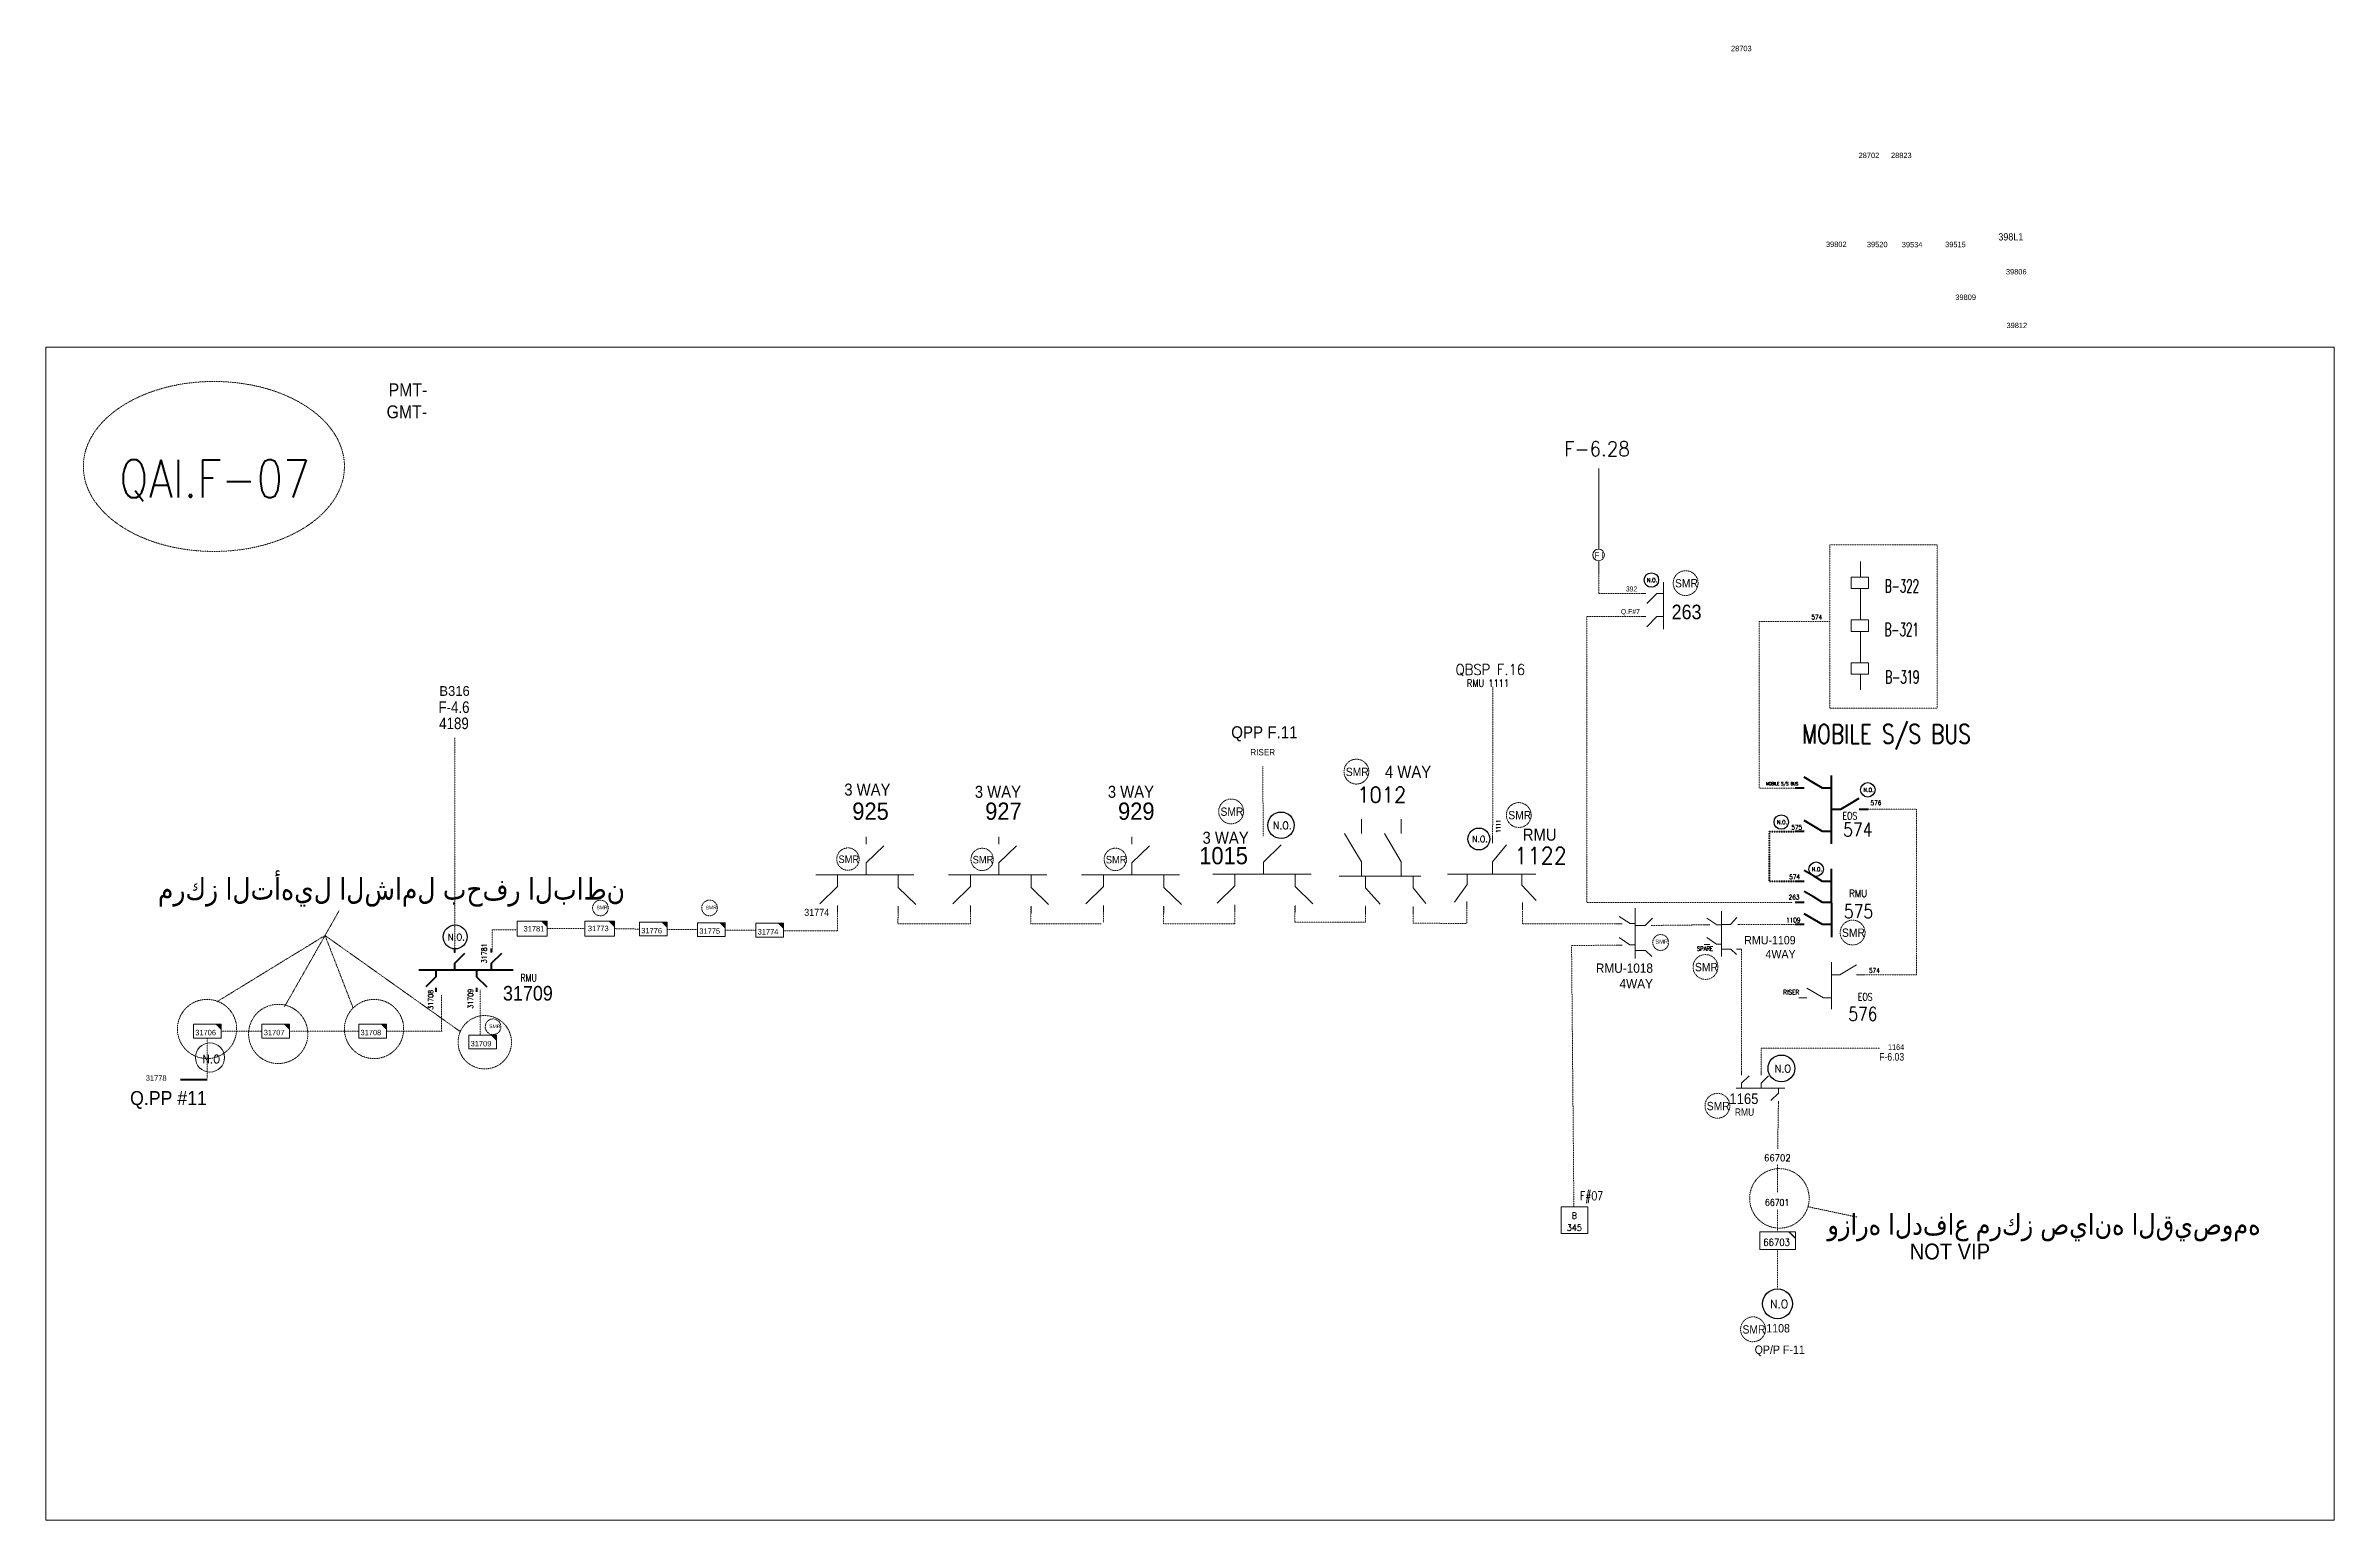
# Model space of a CAD drawing. Header units: metres. Extents: x 65984 to 144644, y -19036 to 23726.
# Drawn here: x 93809 to 95378, y 7118 to 8129 of the extents above; entities that cross this region are included whole.
import ezdxf
from ezdxf.enums import TextEntityAlignment as Align

# ---------------------------------------------------------------- set-up
doc = ezdxf.new("R2010")
doc.units = ezdxf.units.M
doc.header["$MEASUREMENT"] = 0
doc.linetypes.add('DGN Style 2', pattern=[0.023128, 0, -0.023128])
doc.linetypes.add('DGN Style 3', pattern=[0.013877, 0, -0.013877])
doc.layers.get('0').update_dxf_attribs({"color": 95, "lineweight": 40})
for name, color, linetype, lineweight in [('d_eos', 111, 'Continuous', 40), ('d_eos no', 121, 'Continuous', 40), ('d_fco text', 95, 'Continuous', 40), ('d_tf no', 6, 'Continuous', 40), ('d_ug cable', 95, 'Continuous', 40), ('d_ug main line', 95, 'Continuous', 40), ('d_unit sub', 7, 'Continuous', 40), ('EARTH FAULT INDICATOR', 95, 'Continuous', 40), ('fedr no', 95, 'Continuous', 40), ('GRID STATION  04', 7, 'Continuous', 40), ('Level 37', 7, 'Continuous', 0), ('O H MAIN FEEDER', 4, 'Continuous', 100), ('SW N O', 114, 'Continuous', 30)]:
    doc.layers.add(name, color=color, linetype=linetype, lineweight=lineweight)
doc.styles.add('NASKHF', font='naskhf.shx', dxfattribs={"height": 8})
doc.styles.add('Style-Andalus', font='andlso.ttf')
doc.styles.add('Style-Arial', font='arial.ttf')
doc.styles.add('Style-ENGINEERING', font='ENGINEERING.shx')
doc.styles.add('Style-msdefault', font='msdefault.shx')
doc.styles.add('Style-simplex', font='simplex.shx')
doc.styles.add('Style-STANDARD', font='STANDARD.shx')

msp = doc.modelspace()

# ---------------------------------------------------------------- texts
at = {"color": 55, "linetype": 'Continuous', "lineweight": 13, "style": 'Style-msdefault', "width": 0.857143}
msp.add_text('F-4.6', height=7.96, dxfattribs=at).set_placement((94088.5, 7675.5), align=Align.MIDDLE_CENTER)
at = {"color": 7, "linetype": 'Continuous', "lineweight": 13, "width": 0.857143}
for s, height, style, p in [('4189', 7.96, 'Style-msdefault', (94088.5, 7664.4)), ('F#07', 5.97, 'Style-STANDARD', (94868.4, 7340.4))]:
    msp.add_text(s, height=height, dxfattribs=dict(at, style=style)).set_placement(p, align=Align.MIDDLE_CENTER)
at = {"layer": 'd_eos no', "color": 7, "linetype": 'Continuous', "lineweight": 13, "style": 'Style-Arial', "width": 0.88}
for s, p in [('PMT-', (94043.7, 7897.6)), ('GMT-', (94042.3, 7882.5))]:
    msp.add_text(s, height=8.84, dxfattribs=at).set_placement(p, align=Align.TOP_LEFT)
at = {"layer": 'd_eos no', "color": 2, "linetype": 'Continuous', "lineweight": 13, "style": 'Style-Arial', "width": 0.88}
msp.add_text('263', height=10, dxfattribs=at).set_placement((94923.3, 7745.8), align=Align.TOP_LEFT)
at = {"layer": 'd_eos no', "color": 2, "linetype": 'Continuous', "lineweight": 13, "ltscale": 0.906238, "style": 'Style-Arial', "width": 0.88}
msp.add_text('مركز التأهيل الشامل بحفر الباطن', height=14.778, dxfattribs=at).set_placement((93885.5, 7558.3), align=Align.TOP_LEFT)
at = {"layer": 'd_eos no', "color": 2, "linetype": 'Continuous', "lineweight": 140, "style": 'Style-Arial', "width": 0.88}
msp.add_text('31709', height=10, rotation=359.9925, dxfattribs=at).set_placement((94122.1, 7474.3))
at = {"layer": 'd_eos no', "color": 2, "linetype": 'Continuous', "lineweight": 13, "ltscale": 0.9, "style": 'Style-Arial', "width": 0.88}
msp.add_text('1165', height=7.29, dxfattribs=at).set_placement((94962.9, 7410.6), align=Align.TOP_LEFT)
at = {"layer": 'd_eos no', "color": 7, "linetype": 'Continuous', "lineweight": 13, "ltscale": 1.101721, "style": 'Style-Arial', "width": 0.88}
msp.add_text('وزاره الدفاع مركز صيانه القيصومه', height=14.129, dxfattribs=at).set_placement((95030.1, 7327.9), align=Align.TOP_LEFT)
at = {"layer": 'd_fco text', "color": 5, "linetype": 'Continuous', "lineweight": 13, "style": 'Style-msdefault', "width": 0.92}
msp.add_text('398L1', height=5, dxfattribs=at).set_placement((95147.3, 8000.6), align=Align.TOP_LEFT)
at = {"layer": 'd_tf no', "color": 5, "linetype": 'Continuous', "lineweight": 13, "style": 'Style-msdefault'}
for s, height, width, p in [('28702', 3.7, 0.945946, (95051.5, 8055.8)), ('28823', 3.7, 0.945946, (95073.7, 8055.8)), ('39802', 3.7, 0.945946, (95029.1, 7994.8)), ('39520', 3.7, 0.945946, (95057.2, 7994.7)), ('39534', 3.7, 0.945946, (95081.1, 7994.6)), ('39515', 3.7, 0.945946, (95110.8, 7994.7)), ('39806', 3.7, 0.945946, (95152.5, 7976)), ('39809', 3.7, 0.945946, (95117.8, 7958.5)), ('39812', 3.7, 0.945946, (95152.9, 7939.2)), ('31781', 3.72, 0.947368, (94136.2, 7525.4)), ('31776', 3.72, 0.947368, (94216.9, 7524.1)), ('31774', 3.72, 0.947368, (94296.7, 7523.3)), ('31706', 3.72, 0.947368, (93911.1, 7454.2)), ('31707', 3.72, 0.947368, (93958.1, 7454.2)), ('31708', 3.72, 0.947368, (94024.4, 7454.2))]:
    msp.add_text(s, height=height, dxfattribs=dict(at, width=width)).set_placement(p, align=Align.TOP_LEFT)
at = {"layer": 'd_tf no', "color": 55, "linetype": 'Continuous', "lineweight": 13, "style": 'Style-msdefault', "width": 0.945946}
msp.add_text('QPP F.11', height=8.18, dxfattribs=at).set_placement((94666.8, 7662.4), align=Align.TOP_RIGHT)
at = {"layer": 'd_tf no', "color": 7, "linetype": 'Continuous', "lineweight": 13, "style": 'Style-msdefault', "width": 0.947368}
for s, height, p in [('RISER', 4.38, (94634.5, 7646.8)), ('31774', 4.87, (94328.6, 7537.2)), ('NOT VIP', 10.88, (95086.5, 7307.6))]:
    msp.add_text(s, height=height, dxfattribs=at).set_placement(p, align=Align.TOP_LEFT)
at = {"layer": 'd_tf no', "color": 2, "linetype": 'Continuous', "lineweight": 13, "style": 'Style-msdefault', "width": 0.945946}
for s, height, p in [('925', 11.85, (94386.6, 7610.1)), ('927', 11.85, (94477.7, 7610.1)), ('929', 11.85, (94568.8, 7610.1)), ('1015', 11.85, (94632.8, 7579.6)), ('Q.PP #11', 9.6, (93919.1, 7412.2))]:
    msp.add_text(s, height=height, dxfattribs=at).set_placement(p, align=Align.TOP_RIGHT)
at = {"layer": 'd_tf no', "color": 2, "linetype": 'Continuous', "lineweight": 13, "style": 'Style-msdefault', "width": 0.947368}
for s, p in [('31773', (94180.3, 7525.6)), ('31775', (94256.7, 7523.8)), ('31709', (94099.9, 7446.6))]:
    msp.add_text(s, height=3.72, dxfattribs=at).set_placement(p, align=Align.TOP_LEFT)
at = {"layer": 'd_tf no', "color": 214, "linetype": 'Continuous', "lineweight": 40, "style": 'Style-msdefault', "width": 0.947368}
msp.add_text('31778', height=3.72, dxfattribs=at).set_placement((93877.2, 7419.3))
at = {"layer": 'd_tf no', "color": 5, "linetype": 'Continuous', "lineweight": 13, "width": 0.909091}
for s, style, p in [('66702', 'Style-simplex', (94995.8, 7366.4)), ('66701', 'Style-STANDARD', (94995.6, 7335.8)), ('66703', 'Style-simplex', (94995.3, 7308.5))]:
    msp.add_text(s, height=4.69, dxfattribs=dict(at, style=style)).set_placement(p, align=Align.MIDDLE_CENTER)
at = {"layer": 'd_tf no', "color": 5, "linetype": 'Continuous', "lineweight": 13, "insert": (94964, 8129.1), "char_height": 3.7, "attachment_point": 1, "style": 'NASKHF'}
msp.add_mtext('\\Fmsdefault;\\H1x;\\W0.945946;28703\\P', dxfattribs=at)
at = {"layer": 'd_tf no', "color": 2, "lineweight": 13, "attachment_point": 1, "style": 'NASKHF'}
for insert, char_height in [((94925.6, 7763.4), 5.724), ((94699.9, 7634), 5.724), ((94614, 7606.7), 5.724), ((94811.3, 7604.3), 5.724), ((94352.1, 7573.8), 5.152), ((94444.1, 7573.5), 5.152), ((94535.4, 7573.5), 5.152), ((94186.2, 7539.3), 2.441), ((94261, 7539.3), 2.441), ((94912.1, 7516.1), 2.814), ((95040.1, 7523.7), 5.724), ((94939.3, 7500.1), 5.724), ((94112.6, 7457.8), 2.441), ((94947.4, 7404.8), 5.724), ((94971.9, 7251.6), 5.724)]:
    msp.add_mtext('\\Fmsdefault;\\H1x;\\W0.925;SMR\\P', dxfattribs=dict(at, insert=insert, char_height=char_height))
at = {"layer": 'd_tf no', "color": 2, "linetype": 'Continuous', "lineweight": 13, "attachment_point": 3, "style": 'NASKHF'}
for s, insert, char_height in [('\\Fmsdefault;\\H1x;\\W0.945946;RMU-1109\\P4WAY ', (95008.3, 7518.6), 5.756), ('\\Fmsdefault;\\H1x;\\W0.945946;RMU-1018\\P4WAY ', (94910.5, 7499.7), 6.396), ('\\Fmsdefault;\\H1x;\\W0.945946;1108', (95004.4, 7252.4), 5.756)]:
    msp.add_mtext(s, dxfattribs=dict(at, insert=insert, char_height=char_height))
at = {"layer": 'd_tf no', "color": 55, "linetype": 'Continuous', "lineweight": 13, "insert": (95014.6, 7237.7), "char_height": 5.756, "attachment_point": 3, "style": 'NASKHF'}
msp.add_mtext('\\Fmsdefault;\\H1x;\\W0.945946;QP/P F-11', dxfattribs=at)
at = {"layer": 'fedr no', "color": 6, "linetype": 'Continuous', "lineweight": 13, "style": 'Style-STANDARD', "width": 0.909091}
msp.add_text('QAI.F-07', height=26, dxfattribs=at).set_placement((93924.4, 7832.2), align=Align.MIDDLE_CENTER)
at = {"layer": 'fedr no', "color": 55, "linetype": 'Continuous', "lineweight": 13, "insert": (94872.1, 7852.7), "char_height": 10.12, "attachment_point": 5, "style": 'Style-STANDARD'}
msp.add_mtext('F-6.28\\P', dxfattribs=at)
at = {"layer": 'GRID STATION  04', "color": 121, "linetype": 'Continuous', "lineweight": 13, "style": 'Style-STANDARD'}
for s, height, width, p in [('B-322', 9.01, 0.620154, (95081.2, 7758.6)), ('B-321', 9.01, 0.620154, (95081, 7728.8)), ('B-319', 9.01, 0.620154, (95081.5, 7696.2)), ('MOBILE S/S BUS', 12.834, 0.862075, (95070.5, 7657.1))]:
    msp.add_text(s, height=height, dxfattribs=dict(at, width=width)).set_placement(p, align=Align.MIDDLE_CENTER)
at = {"layer": 'GRID STATION  04', "color": 55, "linetype": 'Continuous', "lineweight": 13, "style": 'Style-msdefault'}
msp.add_text('B316', height=6.67, dxfattribs=at).set_placement((94088.9, 7686.6), align=Align.MIDDLE_CENTER)
at = {"layer": 'GRID STATION  04', "color": 116, "linetype": 'Continuous', "lineweight": 13, "true_color": 0x008040, "style": 'Style-STANDARD'}
for s, p in [('B', (94856.6, 7326.7)), ('345', (94856.6, 7318.5))]:
    msp.add_text(s, height=4.41, dxfattribs=at).set_placement(p, align=Align.MIDDLE_CENTER)
at = {"layer": 'Level 37', "color": 7, "linetype": 'Continuous', "lineweight": 13, "style": 'Style-ENGINEERING', "width": 0.857143}
for s, p in [('392', (94891.9, 7758.3)), ('Q.F#7', (94888.5, 7742.8))]:
    msp.add_text(s, height=3.43, dxfattribs=at).set_placement(p, align=Align.TOP_LEFT)
at = {"layer": 'Level 37', "color": 7, "linetype": 'Continuous', "lineweight": 13, "style": 'Style-STANDARD', "width": 0.909091}
for s, p in [('574', (95022.8, 7737.3)), ('574', (95062.3, 7494.9)), ('RISER', (95005.3, 7480))]:
    msp.add_text(s, height=3.17, rotation=360, dxfattribs=at).set_placement(p, align=Align.MIDDLE_CENTER)
at = {"layer": 'Level 37', "color": 55, "linetype": 'Continuous', "lineweight": 13, "ltscale": 0.783587, "style": 'Style-simplex', "width": 0.909091}
msp.add_text('QBSP F.16', height=7.28, dxfattribs=at).set_placement((94799, 7701.3), align=Align.MIDDLE_CENTER)
at = {"layer": 'Level 37', "color": 7, "linetype": 'Continuous', "lineweight": 13, "ltscale": 0.616251, "style": 'Style-STANDARD', "width": 0.909091}
msp.add_text('RMU 1111', height=5, dxfattribs=at).set_placement((94797.4, 7691.9), align=Align.MIDDLE_CENTER)
at = {"layer": 'Level 37', "color": 2, "linetype": 'Continuous', "lineweight": 13, "style": 'Style-Arial', "width": 0.88}
for s, p in [('4 WAY', (94726.8, 7635.3)), ('3 WAY', (94356.1, 7623.1)), ('3 WAY', (94445.6, 7621.6)), ('3 WAY', (94536.8, 7621.6)), ('3 WAY', (94601.7, 7590.1))]:
    msp.add_text(s, height=8.27, dxfattribs=at).set_placement(p, align=Align.TOP_LEFT)
at = {"layer": 'Level 37', "color": 2, "linetype": 'Continuous', "lineweight": 13, "style": 'Style-simplex', "width": 0.909091}
msp.add_text('1012', height=10.78, dxfattribs=at).set_placement((94724.6, 7615.4), align=Align.MIDDLE_CENTER)
at = {"layer": 'Level 37', "color": 7, "linetype": 'Continuous', "lineweight": 53, "width": 0.909091}
for s, height, rotation, style, p in [('MOBILE S/S BUS', 2.121, 360, 'Style-STANDARD', (94999, 7623)), ('576', 3.17, 360, 'Style-STANDARD', (95063.4, 7609.9)), ('575', 3.17, 360, 'Style-STANDARD', (95009.1, 7593.1)), ('574', 3.17, 360, 'Style-STANDARD', (95007.6, 7559.1)), ('1109', 3.17, 360, 'Style-simplex', (95006.7, 7529.5)), ('31781', 3.49, 89.9925, 'Style-simplex', (94109.2, 7506.7))]:
    msp.add_text(s, height=height, rotation=rotation, dxfattribs=dict(at, style=style)).set_placement(p, align=Align.MIDDLE_CENTER)
at = {"layer": 'Level 37', "color": 7, "linetype": 'Continuous', "lineweight": 53, "ltscale": 0.9, "style": 'Style-STANDARD', "width": 0.909091}
msp.add_text('1111', height=2.86, rotation=90, dxfattribs=at).set_placement((94804.5, 7593.9), align=Align.MIDDLE_CENTER)
at = {"layer": 'Level 37', "color": 7, "linetype": 'Continuous', "lineweight": 53, "style": 'Style-STANDARD', "width": 0.854701}
msp.add_text('EOS', height=4.99, dxfattribs=at).set_placement((95045.5, 7601), align=Align.MIDDLE_CENTER)
at = {"layer": 'Level 37', "color": 7, "linetype": 'Continuous', "lineweight": 120, "style": 'Style-STANDARD', "width": 0.909091}
msp.add_text('574', height=9.39, dxfattribs=at).set_placement((95050.9, 7591.5), align=Align.MIDDLE_CENTER)
at = {"layer": 'Level 37', "color": 2, "linetype": 'Continuous', "lineweight": 13, "ltscale": 1.022342, "style": 'Style-simplex', "width": 0.909091}
msp.add_text('1122', height=11.52, dxfattribs=at).set_placement((94833.5, 7573.7), align=Align.MIDDLE_CENTER)
at = {"layer": 'Level 37', "color": 2, "linetype": 'Continuous', "lineweight": 13, "ltscale": 0.975941, "style": 'Style-Arial', "width": 0.88}
msp.add_text('RMU', height=8.26, dxfattribs=at).set_placement((94821.3, 7592.2), align=Align.TOP_LEFT)
at = {"layer": 'Level 37', "color": 2, "linetype": 'Continuous', "lineweight": 53, "style": 'Style-simplex', "width": 0.854701}
msp.add_text('RMU', height=4.99, dxfattribs=at).set_placement((95051.2, 7547.8), align=Align.MIDDLE_CENTER)
at = {"layer": 'Level 37', "color": 2, "linetype": 'Continuous', "lineweight": 120, "style": 'Style-STANDARD', "width": 0.909091}
msp.add_text('575', height=9.39, dxfattribs=at).set_placement((95051.4, 7535.4), align=Align.MIDDLE_CENTER)
at = {"layer": 'Level 37', "color": 7, "linetype": 'Continuous', "lineweight": 13, "ltscale": 0.9, "style": 'Style-STANDARD', "width": 0.909091}
msp.add_text('SPARE', height=2.86, rotation=360, dxfattribs=at).set_placement((94946.2, 7509.9), align=Align.MIDDLE_CENTER)
at = {"layer": 'Level 37', "color": 2, "linetype": 'Continuous', "lineweight": 53, "style": 'Style-STANDARD'}
for s, height, rotation, width, p in [('RMU', 4.99, 359.9925, 0.854701, (94139.7, 7489.9)), ('31708', 3.49, 89.9925, 0.909091, (94072.5, 7474.8)), ('31709', 3.49, 89.9925, 0.909091, (94099.8, 7475.5))]:
    msp.add_text(s, height=height, rotation=rotation, dxfattribs=dict(at, width=width)).set_placement(p, align=Align.MIDDLE_CENTER)
at = {"layer": 'Level 37', "color": 7, "linetype": 'Continuous', "lineweight": 13, "style": 'Style-STANDARD'}
for s, height, width, p in [('576', 9.39, 0.909091, (95054.4, 7465.1)), ('EOS', 4.99, 0.854701, (95056, 7476.8))]:
    msp.add_text(s, height=height, dxfattribs=dict(at, width=width)).set_placement(p, align=Align.MIDDLE_CENTER)
at = {"layer": 'Level 37', "color": 55, "linetype": 'Continuous', "lineweight": 13, "ltscale": 0.9, "style": 'Style-msdefault', "width": 0.857143}
msp.add_text('F-6.03', height=5.16, rotation=0.0038, dxfattribs=at).set_placement((95065.6, 7433.1))
at = {"layer": 'Level 37', "color": 2, "linetype": 'Continuous', "lineweight": 13, "ltscale": 1.134036, "style": 'Style-msdefault', "width": 0.854701}
msp.add_text('RMU', height=5.06, dxfattribs=at).set_placement((94973.3, 7397.8), align=Align.MIDDLE_CENTER)
at = {"layer": 'Level 37', "color": 7, "linetype": 'Continuous', "lineweight": 53, "insert": (95007.2, 7545.2), "char_height": 3.175, "attachment_point": 5, "line_spacing_factor": 1.2, "style": 'Style-STANDARD'}
msp.add_mtext('\\H1x;\\W0.909091;263\\P', dxfattribs=at)
at = {"layer": 'Level 37', "color": 7, "linetype": 'Continuous', "lineweight": 13, "ltscale": 0.716428, "insert": (95077.2, 7442.3), "char_height": 3.818, "width": 9.013, "attachment_point": 5, "line_spacing_factor": 0.6, "style": 'Style-STANDARD'}
msp.add_mtext('\\Fmsdefault;\\H1x;\\W0.854701;1164', dxfattribs=at)

# ---------------------------------------------------------------- blocks, each defined once
blk = doc.blocks.new('TF_1_4')
at = {"color": 0, "linetype": 'ByBlock', "lineweight": -2, "ltscale": 500}
blk.add_line((3150, 2475), (4950, 675), dxfattribs=at)
blk.add_3dface([(-5050, 2475), (4950, 2475), (4950, -2525), (-5050, -2525)], dxfattribs=at)
blk = doc.blocks.new('*U1411')
at = {"layer": 'd_eos', "color": 2, "linetype": 'Continuous', "lineweight": 13, "ltscale": 0.638341}
for p, q in [((7.5, 16.2), (7.5, -16.2)), ((-4.6, 8.4), (-7.5, 8.4)), ((2.8, 8.4), (-4, 1.4)), ((7.5, 8.4), (2.8, 8.4)), ((-4.6, -7.4), (-7.5, -7.4)), ((2.8, -7.4), (-4, -14.4)), ((7.5, -7.4), (2.8, -7.4))]:
    blk.add_line(p, q, dxfattribs=at)
blk = doc.blocks.new('*U1159')
at = {"layer": 'EARTH FAULT INDICATOR', "color": 5, "linetype": 'Continuous', "lineweight": 13}
blk.add_circle((0, 0.1), 4, dxfattribs=at)
at = {"layer": 'EARTH FAULT INDICATOR', "color": 5, "lineweight": 13, "style": 'Style-Andalus', "width": 0.9}
blk.add_text('F I', height=4.23, dxfattribs=at).set_placement((-2.6, 2.1), align=Align.TOP_LEFT)
blk = doc.blocks.new('*U1412')
at = {"layer": 'GRID STATION  04', "color": 121, "linetype": 'Continuous', "lineweight": 13, "ltscale": 5.164729}
for p, q in [((-84.2, 0.5), (-111.5, 0.5)), ((-9.9, 0.5), (-64.4, 0.5)), ((64.4, 0.5), (9.9, 0.5)), ((84.2, 0.5), (111.4, 0.5))]:
    blk.add_line(p, q, dxfattribs=at)
at = {"layer": 'GRID STATION  04', "color": 121, "linetype": 'Continuous', "lineweight": 13, "ltscale": 5.164729, "flags": 128}
for points in [[(-84.2, -7.5), (-64.4, -7.5), (-64.4, 7.5), (-84.2, 7.5)], [(-9.9, -7.5), (9.9, -7.5), (9.9, 7.5), (-9.9, 7.5)], [(64.4, -7.5), (84.2, -7.5), (84.2, 7.5), (64.4, 7.5)]]:
    blk.add_lwpolyline(points, close=True, dxfattribs=at)
blk = doc.blocks.new('*U1413')
at = {"layer": 'd_eos', "color": 2, "linetype": 'Continuous', "lineweight": 211, "ltscale": 0.702598}
for p, q in [((-29.4, 54.9), (-29.3, -54.9)), ((-29.4, 34.8), (-14.7, 34.8)), ((-14.7, 34.8), (14.7, 17.4)), ((14.7, 34.8), (29.4, 34.8)), ((-29.3, -1), (-14.7, -1)), ((-29.3, -34.7), (-14.7, -34.7)), ((-14.7, -1), (0, -9.7)), ((-14.7, -34.7), (0, -43.4)), ((0, -9.7), (14.7, -18.4)), ((14.7, -1), (29.4, -1)), ((14.7, -34.7), (29.4, -34.7)), ((0, -43.4), (14.7, -52.1))]:
    blk.add_line(p, q, dxfattribs=at)
blk = doc.blocks.new('*U892')
at = {"layer": 'SW N O', "color": 3}
blk.add_circle((0, 0), 16.8, dxfattribs=at)
at = {"layer": 'SW N O', "color": 3, "style": 'Style-STANDARD'}
blk.add_text('N.O.', height=9.6, dxfattribs=at).set_placement((1.7, -0.2), align=Align.MIDDLE_CENTER)
blk = doc.blocks.new('*U1043')
at = {"layer": 'd_eos', "color": 2, "linetype": 'Continuous', "lineweight": 13, "ltscale": 1.103054}
for p, q in [((-19.7, 13.2), (-19.7, 26.5)), ((17.4, 13.2), (17.4, 26.5)), ((-19.7, -13.2), (-4.1, 13.2)), ((25.3, 0), (33.1, 13.2)), ((-19.7, -26.5), (-19.7, -13.2)), ((17.4, -13.2), (25.3, 0)), ((17.4, -26.5), (17.4, -13.2)), ((-37.9, -26.5), (37.9, -26.5))]:
    blk.add_line(p, q, dxfattribs=at)
blk = doc.blocks.new('TF_8')
at = {"color": 0, "linetype": 'ByBlock', "lineweight": -2}
blk.add_line((6.3, 4.95), (9.9, 1.35), dxfattribs=at)
blk.add_3dface([(-10.1, 4.95), (9.9, 4.95), (9.9, -5.05), (-10.1, -5.05)], dxfattribs=at)
blk = doc.blocks.new('exist.us-1000kva')
at = {"color": 0, "linetype": 'ByBlock', "lineweight": -2, "flags": 128}
blk.add_lwpolyline([(40, 12.9), (32.8, 20), (40, 20)], close=True, dxfattribs=at)
at = {"color": 0, "linetype": 'ByBlock', "lineweight": -2, "extrusion": (0, 0, -1)}
blk.add_solid([(-40, 12.9), (-32.8, 20), (-40, 20)], dxfattribs=at)
at = {"color": 0, "linetype": 'ByBlock', "lineweight": -2, "xscale": 2, "yscale": 2}
blk.add_blockref('TF_8', (20.2, 10.1), dxfattribs=at)
blk = doc.blocks.new('*U3532')
at = {"layer": 'SW N O', "color": 3}
blk.add_circle((0, 0), 16.8, dxfattribs=at)
at = {"layer": 'SW N O', "color": 3, "style": 'Style-STANDARD'}
blk.add_text('N.O', height=9.6, dxfattribs=at).set_placement((1.7, -0.2), align=Align.MIDDLE_CENTER)
blk = doc.blocks.new('*U3965')
at = {"layer": 'SW N O', "color": 3, "lineweight": 13, "ltscale": 0.426762}
blk.add_circle((0, 0), 16.8, dxfattribs=at)
at = {"layer": 'SW N O', "color": 3, "lineweight": 13, "insert": (1.7, -1.8), "char_height": 9.6, "attachment_point": 5, "line_spacing_factor": 0.6, "style": 'Style-STANDARD'}
blk.add_mtext('N.O', dxfattribs=at)

# ---------------------------------------------------------------- linework, layer by layer
at = {"color": 5, "linetype": 'DGN Style 3', "lineweight": 13}
for p, q in [((94800.6, 7585.9), (94800.7, 7689.5)), ((94351.5, 7539.3), (94351.5, 7521.9)), ((94393, 7534.2), (94392.8, 7526.8)), ((94442.6, 7534.7), (94442.6, 7527)), ((94483.9, 7538.5), (94483.9, 7526.8)), ((94533.8, 7539.3), (94533.8, 7527.7)), ((94575, 7538.5), (94575, 7527)), ((94623.8, 7538.3), (94623.8, 7527)), ((94665, 7539.5), (94665, 7527.9)), ((94782.9, 7538.2), (94782.9, 7527.2)), ((94821, 7537.5), (94821, 7527)), ((94392.7, 7527), (94442.6, 7527)), ((94483.8, 7527), (94532.4, 7527)), ((94575, 7527), (94623.8, 7527)), ((94665.1, 7528), (94713.4, 7528)), ((94746.2, 7527.4), (94782.9, 7527.1)), ((94971.2, 7509.6), (94971.3, 7425.1)), ((95055.6, 7492), (95091.2, 7492)), ((94984.7, 7424.1), (94984.7, 7441.6)), ((95066.1, 7441.6), (94984.7, 7441.6)), ((94996, 7372.9), (94996.5, 7402.9)), ((94996, 7342.4), (94996, 7361.8)), ((94996, 7315.7), (94996, 7331.3)), ((94996, 7303.5), (94996, 7277))]:
    msp.add_line(p, q, dxfattribs=at)
at = {"color": 7, "linetype": 'DGN Style 3', "lineweight": 13}
for p, q in [((94643.1, 7635), (94643.2, 7587)), ((95016.6, 7332.9), (95050.3, 7325.8))]:
    msp.add_line(p, q, dxfattribs=at)
at = {"color": 2, "linetype": 'DGN Style 3', "lineweight": 13}
for p, q in [((94713.4, 7539.7), (94713.4, 7528)), ((94746.2, 7538.9), (94746.2, 7527.2))]:
    msp.add_line(p, q, dxfattribs=at)
at = {"color": 1, "linetype": 'DGN Style 3', "lineweight": 13, "flags": 128}
msp.add_lwpolyline([(95008, 7620), (94983.3, 7620), (94983.3, 7734.2), (95031.8, 7734.2)], dxfattribs=at)
at = {"color": 5, "linetype": 'DGN Style 3', "lineweight": 13, "flags": 128}
for points in [[(95054.9, 7605.6), (95091.2, 7605.6), (95091.2, 7492)], [(94885.5, 7512.3), (94854.7, 7512), (94856.3, 7332.8), (94856.3, 7332.8)]]:
    msp.add_lwpolyline(points, dxfattribs=at)
at = {"color": 5, "linetype": 'DGN Style 3', "lineweight": 140, "flags": 128}
msp.add_lwpolyline([(95008, 7556), (94990.3, 7556), (94990.3, 7590.3), (95008, 7590.3)], dxfattribs=at)
at = {"color": 5, "linetype": 'Continuous', "lineweight": 13, "ltscale": 0.554791, "flags": 128}
msp.add_lwpolyline([(95003.7, 7315.7), (95008.2, 7315.7), (95008.2, 7311.2)], close=True, dxfattribs=at)
at = {"layer": 'd_eos', "color": 7, "linetype": 'Continuous', "lineweight": 211, "ltscale": 0.702598}
for p, q in [((95020.5, 7623.7), (95014.2, 7627.4)), ((95033, 7581.7), (95033, 7628.6)), ((95014.2, 7620), (95008, 7620)), ((95026.7, 7620), (95020.5, 7623.7)), ((95033, 7620), (95026.7, 7620)), ((95045.5, 7609.3), (95051.8, 7613)), ((95026.7, 7590.3), (95014.2, 7597.7)), ((95033, 7605.6), (95039.3, 7605.6)), ((95039.3, 7605.6), (95045.5, 7609.3)), ((95051.8, 7605.6), (95058.1, 7605.6)), ((95014.2, 7590.3), (95008, 7590.3)), ((95033, 7590.3), (95026.7, 7590.3))]:
    msp.add_line(p, q, dxfattribs=at)
at = {"layer": 'd_eos', "color": 2, "linetype": 'Continuous', "lineweight": 13, "ltscale": 1.103054}
for p, q in [((94371.1, 7581.6), (94371.1, 7586.5)), ((94371.1, 7568.7), (94383.2, 7580.5)), ((94462.1, 7581.6), (94462.1, 7586.5)), ((94462.1, 7568.7), (94474.2, 7580.5)), ((94553.3, 7581.6), (94553.3, 7586.5)), ((94553.3, 7568.7), (94565.4, 7580.5)), ((94643.4, 7569.2), (94655.5, 7581)), ((94800.6, 7582.3), (94800.6, 7587.1)), ((94800.6, 7569.4), (94810, 7581.1)), ((94371.1, 7560.7), (94371.1, 7568.7)), ((94462.1, 7560.7), (94462.1, 7568.7)), ((94553.3, 7560.7), (94553.3, 7568.7)), ((94643.4, 7561.2), (94643.4, 7569.2)), ((94800.6, 7561.4), (94800.6, 7569.4)), ((94403.8, 7560.4), (94336.5, 7560.4)), ((94351.5, 7552.4), (94339.4, 7540.7)), ((94351.5, 7560.4), (94351.5, 7552.4)), ((94393, 7560), (94393, 7551.9)), ((94393, 7551.9), (94405.1, 7540.2)), ((94494.9, 7560.4), (94427.5, 7560.4)), ((94442.6, 7552.4), (94430.5, 7540.7)), ((94442.6, 7560.4), (94442.6, 7552.4)), ((94484.1, 7560), (94484.1, 7551.9)), ((94484.1, 7551.9), (94496.2, 7540.2)), ((94586, 7560.4), (94518.7, 7560.4)), ((94533.8, 7552.4), (94521.7, 7540.7)), ((94533.8, 7560.4), (94533.8, 7552.4)), ((94575.2, 7560), (94575.2, 7551.9)), ((94575.2, 7551.9), (94587.3, 7540.2)), ((94676.1, 7560.9), (94608.8, 7560.9)), ((94623.9, 7552.9), (94611.8, 7541.1)), ((94623.9, 7560.9), (94623.9, 7552.9)), ((94665.3, 7560.4), (94665.3, 7552.4)), ((94665.3, 7552.4), (94677.4, 7540.7)), ((94713.4, 7559.6), (94713.4, 7551.6)), ((94713.4, 7551.6), (94723.4, 7540.3)), ((94746.2, 7559.6), (94746.2, 7551.6)), ((94746.2, 7551.6), (94754.8, 7540.8)), ((94351.5, 7539.5), (94351.5, 7534.7)), ((94442.6, 7539.5), (94442.6, 7534.7)), ((94533.8, 7539.5), (94533.8, 7534.7)), ((94713.4, 7538.7), (94713.4, 7533.9)), ((94746.2, 7538.7), (94746.2, 7533.9))]:
    msp.add_line(p, q, dxfattribs=at)
at = {"layer": 'd_eos', "color": 2, "linetype": 'Continuous', "lineweight": 13, "ltscale": 0.992748}
for p, q in [((94830.2, 7561), (94769.6, 7561)), ((94783.2, 7553.8), (94774.5, 7541.8)), ((94783.2, 7561), (94783.2, 7553.8)), ((94820.5, 7560.6), (94820.5, 7553.4)), ((94820.5, 7553.4), (94830.5, 7542.9)), ((94782.9, 7542.3), (94782.9, 7537.9)), ((94821, 7541.5), (94821, 7537.2))]:
    msp.add_line(p, q, dxfattribs=at)
at = {"layer": 'd_eos', "color": 7, "linetype": 'Continuous', "lineweight": 13, "ltscale": 1.103054}
for p, q in [((94393, 7539.1), (94393, 7534.2)), ((94484.1, 7539.1), (94484.1, 7534.2)), ((94575.2, 7539.1), (94575.2, 7534.2)), ((94623.9, 7540), (94623.9, 7535.1)), ((94665.3, 7539.5), (94665.3, 7534.7))]:
    msp.add_line(p, q, dxfattribs=at)
at = {"layer": 'd_eos', "color": 2, "linetype": 'Continuous', "lineweight": 13, "ltscale": 1.211236}
for p, q in [((94887.3, 7532), (94894.8, 7527.1)), ((94905.1, 7525.7), (94910.2, 7530.9)), ((94887.3, 7517.5), (94894.7, 7512.5)), ((94898.3, 7525.8), (94905.2, 7525.8))]:
    msp.add_line(p, q, dxfattribs=at)
at = {"layer": 'd_eos', "color": 2, "linetype": 'Continuous', "lineweight": 13, "ltscale": 1.042966}
for p, q in [((94898.3, 7503.1), (94898.3, 7537.6)), ((94889.3, 7527), (94885, 7527)), ((94898.3, 7527.1), (94894.8, 7527.1)), ((94910.3, 7525.8), (94909.3, 7525.8)), ((94889.4, 7512.3), (94885.2, 7512.3)), ((94898.2, 7512.5), (94894.7, 7512.5)), ((94898.4, 7508.7), (94905.5, 7508.7))]:
    msp.add_line(p, q, dxfattribs=at)
at = {"layer": 'd_eos', "color": 2, "linetype": 'Continuous', "lineweight": 13, "ltscale": 0.938669}
for p, q in [((94957.4, 7504.4), (94957.4, 7535.6)), ((94949.5, 7526.2), (94945.7, 7526.2)), ((94957.4, 7526.2), (94954.2, 7526.2)), ((94969.5, 7526.5), (94968.6, 7526.5)), ((94949.4, 7512.8), (94945.5, 7512.8)), ((94957.3, 7513), (94954.1, 7513)), ((94957.4, 7509.6), (94963.9, 7509.6))]:
    msp.add_line(p, q, dxfattribs=at)
at = {"layer": 'd_eos', "color": 2, "linetype": 'Continuous', "lineweight": 13, "ltscale": 1.090112}
for p, q in [((94963.6, 7526.5), (94968.1, 7531.2)), ((94947.5, 7530.7), (94954.2, 7526.2)), ((94947.5, 7517.5), (94954.1, 7513)), ((94957.4, 7526.5), (94963.6, 7526.5)), ((94905.5, 7508.7), (94909.8, 7504.5))]:
    msp.add_line(p, q, dxfattribs=at)
at = {"layer": 'd_eos', "color": 2, "linetype": 'Continuous', "lineweight": 211, "ltscale": 0.638341}
for p, q in [((94089, 7507.3), (94089, 7510.1)), ((94089, 7499.9), (94096, 7506.7)), ((94089, 7495.2), (94089, 7499.9)), ((94114.3, 7507.3), (94114.3, 7510.1)), ((94114.3, 7499.9), (94121.3, 7506.7)), ((94114.3, 7495.2), (94114.3, 7499.9)), ((94129, 7495.2), (94064.3, 7495.2)), ((94076.1, 7490.6), (94069.1, 7483.8)), ((94076.1, 7495.2), (94076.1, 7490.6)), ((94104, 7495.2), (94104, 7490.6)), ((94104, 7490.6), (94111, 7483.8)), ((94076.1, 7483.1), (94076.1, 7480.3)), ((94104, 7483.1), (94104, 7480.3))]:
    msp.add_line(p, q, dxfattribs=at)
at = {"layer": 'd_eos', "color": 2, "linetype": 'Continuous', "lineweight": 13, "ltscale": 0.981101}
msp.add_line((94963.9, 7509.6), (94967.7, 7505.9), dxfattribs=at)
at = {"layer": 'd_eos', "color": 2, "linetype": 'Continuous', "lineweight": 13, "ltscale": 0.844802}
msp.add_line((94971.2, 7509.6), (94967.7, 7509.6), dxfattribs=at)
at = {"layer": 'd_eos', "color": 7, "linetype": 'Continuous', "lineweight": 13, "ltscale": 0.638341}
for p, q in [((95033, 7468.4), (95033, 7500.7)), ((95033, 7492), (95038.7, 7492)), ((95038.7, 7492), (95044.3, 7495.3)), ((95044.3, 7495.3), (95050, 7498.7)), ((95050, 7492), (95055.6, 7492)), ((95016.1, 7476.1), (95010.4, 7476.1)), ((95027.4, 7476.1), (95016.1, 7482.8)), ((95033, 7476.1), (95027.4, 7476.1))]:
    msp.add_line(p, q, dxfattribs=at)
at = {"layer": 'd_eos', "color": 2, "linetype": 'Continuous', "lineweight": 13, "ltscale": 0.465351}
for p, q in [((94971.3, 7423), (94971.3, 7425.1)), ((94971.3, 7417.6), (94976.4, 7422.6)), ((94984.6, 7423), (94984.6, 7425.1)), ((94984.6, 7417.6), (94989.7, 7422.6)), ((94967.6, 7414.2), (95000.9, 7414.2)), ((94971.3, 7414.2), (94971.3, 7417.6)), ((94984.6, 7414.2), (94984.6, 7417.6)), ((94996.5, 7410.7), (94991.4, 7405.7)), ((94996.5, 7414.1), (94996.5, 7410.7)), ((94996.5, 7405.3), (94996.5, 7403.2))]:
    msp.add_line(p, q, dxfattribs=at)
at = {"layer": 'd_ug cable', "color": 36, "linetype": 'DGN Style 3', "lineweight": 13}
msp.add_line((94089, 7654.4), (94089, 7507), dxfattribs=at)
at = {"layer": 'd_ug cable', "color": 6, "linetype": 'DGN Style 3', "lineweight": 13}
for p, q in [((94009.7, 7535.8), (93972.3, 7470)), ((94000.1, 7518.9), (93926, 7473.5)), ((94000.1, 7518.9), (94019.4, 7469.1)), ((94000.1, 7518.9), (94092.8, 7453))]:
    msp.add_line(p, q, dxfattribs=at)
at = {"layer": 'd_ug cable', "color": 5, "linetype": 'DGN Style 3', "lineweight": 13}
for p, q in [((94114.7, 7522.7), (94114.7, 7508)), ((94114.7, 7522.7), (94131.9, 7522.7)), ((94152.3, 7523.6), (94178.2, 7523.6)), ((94198.6, 7523.6), (94215.8, 7523.3)), ((94234.5, 7523), (94255.5, 7523)), ((94274.5, 7522.5), (94295.4, 7522.5)), ((94314.4, 7522), (94351.5, 7522)), ((94080, 7477.9), (94080, 7452.9)), ((94106.4, 7481.6), (94106.4, 7450.9)), ((93928.9, 7453.4), (93956.8, 7453.4)), ((93975.8, 7453.4), (94023.2, 7453.4)), ((94042.2, 7453.4), (94080.5, 7453.4))]:
    msp.add_line(p, q, dxfattribs=at)
at = {"layer": 'd_ug cable', "color": 214, "linetype": 'DGN Style 3', "lineweight": 13}
msp.add_line((93919.2, 7448.6), (93919.2, 7421), dxfattribs=at)
at = {"layer": 'd_ug cable', "color": 1, "linetype": 'DGN Style 3', "lineweight": 13}
for centre, radius in [((94932.9, 7760.6), 8.52), ((94707.2, 7631.3), 8.52), ((94621.3, 7604), 8.52), ((94818.5, 7601.5), 8.52), ((94358.6, 7571.3), 7.67), ((94450.6, 7571.1), 7.67), ((94541.9, 7571.1), 7.67), ((94188.9, 7537.8), 5.37), ((94263.7, 7537.8), 5.37), ((94915.8, 7514.1), 5.46), ((95047.4, 7520.9), 8.52), ((94946.5, 7497.3), 8.52), ((94115.3, 7456.3), 5.37), ((94954.7, 7402.1), 8.52), ((94979.1, 7248.8), 8.52)]:
    msp.add_circle(centre, radius, dxfattribs=at)
at = {"layer": 'd_ug cable', "color": 5, "linetype": 'DGN Style 3', "lineweight": 13}
for centre, radius in [((93919.2, 7454.8), 20.3), ((93968, 7451.4), 20.3), ((94033.7, 7454.8), 20.3), ((94109.6, 7445.7), 18.3)]:
    msp.add_circle(centre, radius, dxfattribs=at)
at = {"layer": 'd_ug cable', "color": 7, "linetype": 'DGN Style 3', "lineweight": 13}
msp.add_circle((94997.2, 7338.6), 20.4, dxfattribs=at)
at = {"layer": 'd_ug main line', "color": 5, "linetype": 'DGN Style 3', "lineweight": 13}
for p, q in [((94910.4, 7525.8), (94945.7, 7526.2)), ((94969.1, 7526.5), (95008, 7526.4))]:
    msp.add_line(p, q, dxfattribs=at)
at = {"layer": 'd_ug main line', "color": 5, "linetype": 'DGN Style 3', "lineweight": 13, "flags": 128}
for points in [[(94902.8, 7753.5), (94873.3, 7753.5), (94873.3, 7767.3)], [(94902.8, 7737.7), (94865.1, 7737.7), (94865.1, 7541.6), (95006, 7541.6)], [(94821, 7527), (94821, 7527), (94821, 7527), (94886.1, 7526.9)]]:
    msp.add_lwpolyline(points, dxfattribs=at)
at = {"layer": 'fedr no', "color": 82, "linetype": 'DGN Style 3', "lineweight": 13, "true_color": 0x1dc70e}
msp.add_ellipse((93923.9, 7840.6), major_axis=(89.5, 0), ratio=0.651175, dxfattribs=at)
at = {"layer": 'GRID STATION  04', "color": 121, "linetype": 'DGN Style 2', "lineweight": 13, "flags": 128}
msp.add_lwpolyline([(95105.4, 7786.9), (95105.4, 7674.9), (95031.8, 7674.9), (95031.8, 7786.9)], close=True, dxfattribs=at)
at = {"layer": 'GRID STATION  04', "color": 116, "linetype": 'Continuous', "lineweight": 13, "ltscale": 0.588932, "true_color": 0x008040, "flags": 128}
msp.add_lwpolyline([(94847.6, 7332.8), (94865.9, 7332.8), (94865.9, 7314.5), (94847.6, 7314.5)], close=True, dxfattribs=at)
at = {"layer": 'O H MAIN FEEDER', "color": 5, "lineweight": 13, "ltscale": 0.426762}
for p, q in [((94873.3, 7784), (94873.3, 7839.1)), ((94873.3, 7767.3), (94873.3, 7776))]:
    msp.add_line(p, q, dxfattribs=at)
at = {"layer": 'O H MAIN FEEDER', "color": 214, "lineweight": 211, "ltscale": 0.426762}
msp.add_line((93919.2, 7419.8), (93901.1, 7419.8), dxfattribs=at)
at = {"layer": 'O H MAIN FEEDER', "color": 140, "lineweight": 13, "ltscale": 0.498271, "flags": 128}
msp.add_lwpolyline([(93808.6, 7922.5), (95377.6, 7922.5), (95377.6, 7117.8), (93808.6, 7117.8)], close=True, dxfattribs=at)

# ---------------------------------------------------------------- block references
at = {"color": 5, "linetype": 'Continuous', "lineweight": 13, "ltscale": 0.554791, "xscale": 0.002441080165275587, "yscale": 0.002441080165275587, "zscale": 0.002441080165275587, "rotation": 359.9999999999999}
msp.add_blockref('TF_1_4', (94996.1, 7309.6), dxfattribs=at)
at = {"layer": 'd_eos', "color": 2, "linetype": 'Continuous', "lineweight": 13, "ltscale": 0.638341}
msp.add_blockref('*U1411', (94910.3, 7745.1), dxfattribs=at)
at = {"layer": 'd_eos', "color": 2, "linetype": 'Continuous', "lineweight": 13, "ltscale": 1.103054, "extrusion": (0, 0, -1), "xscale": 0.737445196782555, "yscale": 0.737445196782555, "zscale": 0.737445196782555, "rotation": 359.9999999999999}
msp.add_blockref('*U1043', (-94723.4, 7579.2), dxfattribs=at)
at = {"layer": 'd_eos', "color": 2, "linetype": 'Continuous', "lineweight": 211, "ltscale": 0.702598, "xscale": 0.4267622666565712, "yscale": 0.4267622666565712, "zscale": 0.4267622666565712, "rotation": 179.9999999999999}
msp.add_blockref('*U1413', (95020.5, 7541.2), dxfattribs=at)
at = {"layer": 'd_unit sub', "color": 5, "linetype": 'Continuous', "lineweight": 13, "zscale": 0.4267622666565712, "rotation": 359.9999999999999}
for p, xscale, yscale in [((94131.9, 7518.5), 0.5099332242964216, 0.5099332242964216), ((94215.6, 7518.6), 0.47433167287538, 0.47433167287538), ((94295.4, 7517.8), 0.47433167287538, 0.47433167287538), ((93909.9, 7448.6), 0.47433167287538, 0.47433167287538), ((93956.8, 7448.6), 0.47433167287538, 0.47433167287538), ((94023.2, 7448.6), 0.47433167287538, 0.47433167287538)]:
    msp.add_blockref('exist.us-1000kva', p, dxfattribs=dict(at, xscale=xscale, yscale=yscale))
at = {"layer": 'd_unit sub', "color": 2, "linetype": 'Continuous', "lineweight": 13, "zscale": 0.4267622666565712, "rotation": 359.9999999999999}
for p, xscale, yscale in [((94178.2, 7518.5), 0.5099332242964216, 0.5099332242964216), ((94255.5, 7518.2), 0.47433167287538, 0.47433167287538), ((94098.6, 7441.1), 0.47433167287538, 0.47433167287538)]:
    msp.add_blockref('exist.us-1000kva', p, dxfattribs=dict(at, xscale=xscale, yscale=yscale))
at = {"layer": 'EARTH FAULT INDICATOR', "color": 5, "linetype": 'Continuous', "lineweight": 13}
msp.add_blockref('*U1159', (94873.2, 7779.8), dxfattribs=at)
at = {"layer": 'GRID STATION  04', "color": 121, "linetype": 'Continuous', "lineweight": 13, "ltscale": 5.164729, "xscale": 0.3946808112594943, "yscale": 0.7921024614860674, "zscale": 0.3946808112594943, "rotation": 270}
msp.add_blockref('*U1412', (95052.3, 7731.4), dxfattribs=at)
at = {"layer": 'SW N O', "color": 3}
for name, p, xscale, yscale, zscale in [('*U892', (94909.4, 7762.7), 0.2950694635422144, 0.2950694635422144, 0.2950694635422144), ('*U892', (95057.8, 7618.8), 0.2950694635422144, 0.2950694635422144, 0.2950694635422144), ('*U892', (94655.5, 7594.5), 0.539988074399346, 0.539988074399346, 0.539988074399346), ('*U892', (94998.5, 7596.7), 0.2950694635422144, 0.2950694635422144, 0.2950694635422144), ('*U892', (94791.1, 7585.1), 0.4460191336062445, 0.4460191336062445, 0.4460191336062445), ('*U892', (95022.4, 7564.4), 0.2950694635422144, 0.2950694635422144, 0.2950694635422144), ('*U892', (94089.3, 7517.9), 0.4885266168096962, 0.4885266168096962, 0.4885266168096962), ('*U3532', (94998.6, 7427.7), 0.5486259422439272, 0.5486259422439272, 0.5486259422439272), ('*U3532', (94995.9, 7266.3), 0.6095843802710302, 0.6095843802710302, 0.6095843802710302)]:
    msp.add_blockref(name, p, dxfattribs=dict(at, xscale=xscale, yscale=yscale, zscale=zscale))
at = {"layer": 'SW N O', "color": 3, "lineweight": 13, "xscale": 0.5948614940309949, "yscale": 0.5948614940309949, "zscale": 0.5948614940309949}
msp.add_blockref('*U3965', (93921.2, 7435.2), dxfattribs=at)

msp.set_redraw_order([(e.dxf.handle, doc.entitydb.next_handle()) for e in msp.query("TEXT MTEXT ATTDEF DIMENSION ARC_DIMENSION")])  # texts and dimensions are drawn at this point

doc.saveas('drawing.dxf')
